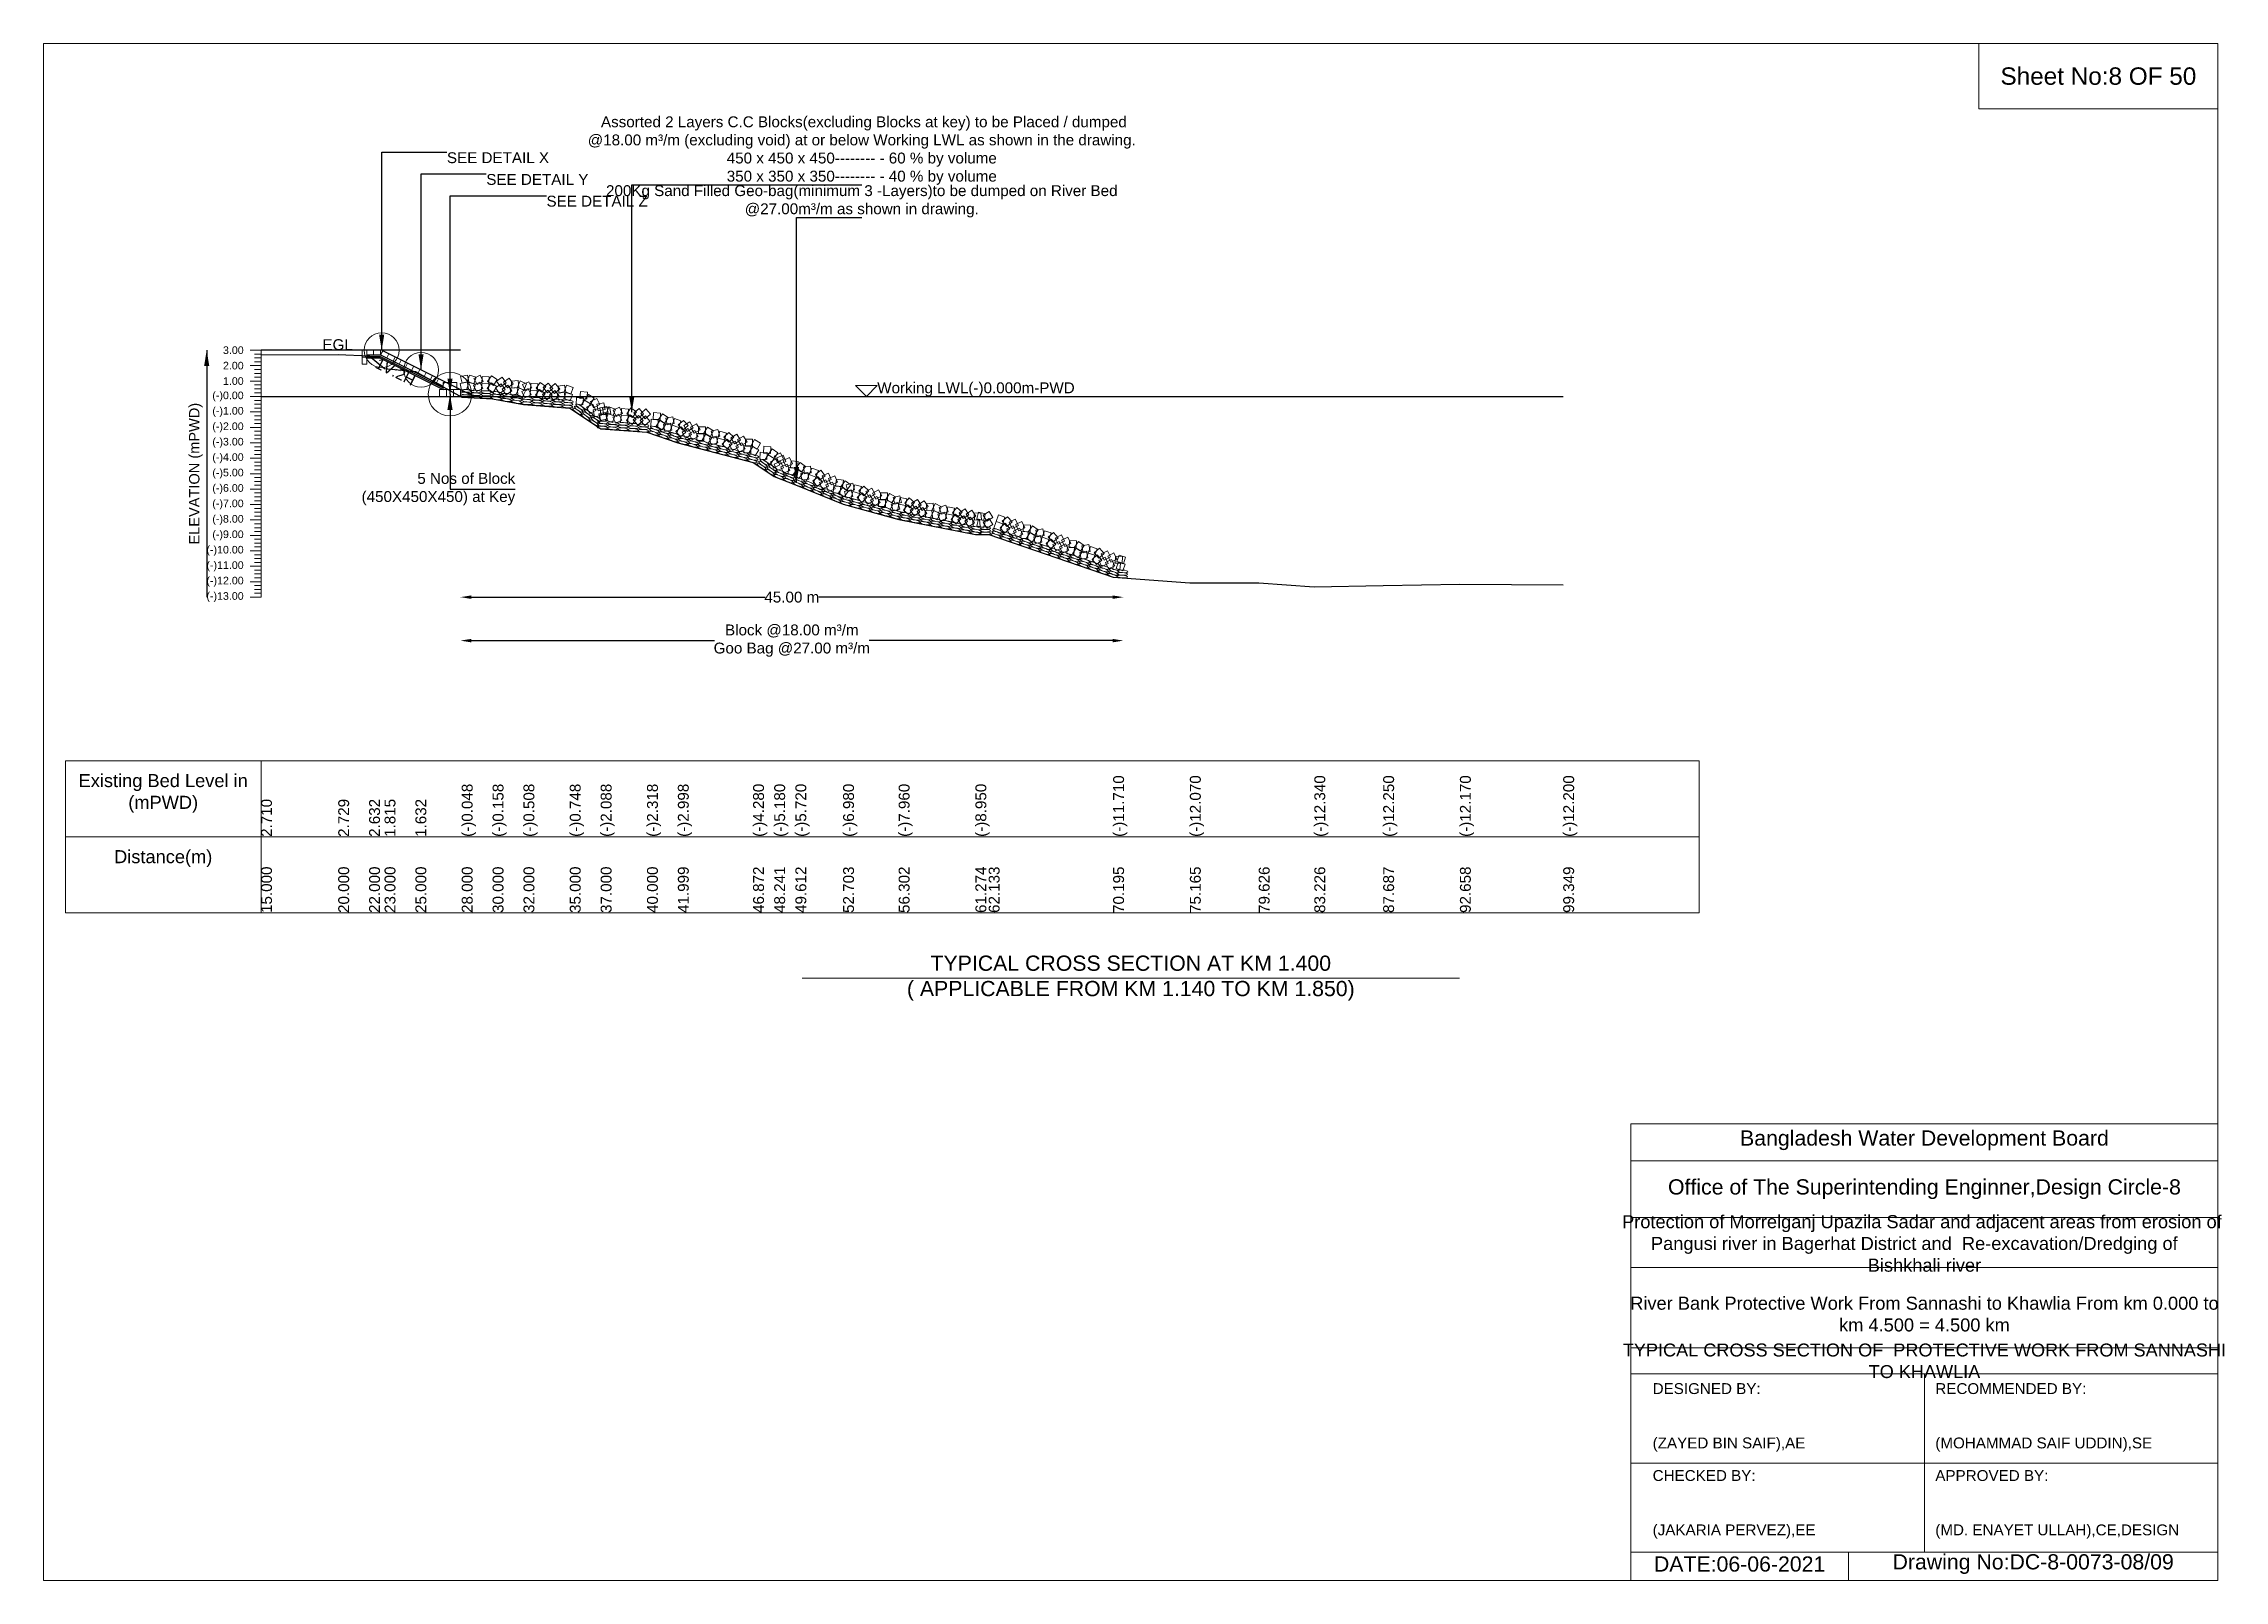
# Model space of a CAD drawing. Header units: inches. Extents: x 89000 to 845029, y -7071 to 0.
# Drawn here: x 205000 to 215029, y -7071 to 0 of the extents above; entities that cross this region are included whole.
import ezdxf

# ---------------------------------------------------------------- set-up
doc = ezdxf.new("R2010")
doc.units = ezdxf.units.IN
doc.header["$LTSCALE"] = 7
doc.header["$MEASUREMENT"] = 0
doc.header["$PDMODE"] = 3
for name, color, linetype, lineweight in [('Cross section Data Border', 7, 'Continuous', 9), ('Cross Section Labels', 7, 'Continuous', 9), ('Existing_Bed_Level for Xsection', 7, 'Continuous', 25), ('Long Section Labels', 7, 'Continuous', 9)]:
    doc.layers.add(name, color=color, linetype=linetype, lineweight=lineweight)
doc.styles.get("Standard").update_dxf_attribs({"font": 'arial.ttf'})
doc.dimstyles.new('Appron Lebeling Style', dxfattribs={"dimtxt": 50, "dimasz": 50, "dimexe": 0.18, "dimexo": 0.0625, "dimgap": 0.09, "dimtad": 0, "dimtih": 1, "dimtoh": 1, "dimdec": 4, "dimzin": 0, "dimdsep": 46, "dimtxsty": 'Standard', "dimcen": 0.09, "dimse1": 1, "dimse2": 1, "dimadec": 0, "dimazin": 0, "dimtfac": 1, "dimtdec": 4, "dimtofl": 0, "dimtmove": 0, "dimatfit": 3, "dimfxl": 1, "dimtolj": 1, "dimtzin": 0, "dimarcsym": 0})
doc.dimstyles.get("Standard").update_dxf_attribs({"dimtxt": 0.18, "dimasz": 0.18, "dimexe": 0.18, "dimexo": 0.0625, "dimgap": 0.09, "dimtad": 0, "dimtih": 1, "dimtoh": 1, "dimdec": 4, "dimzin": 0, "dimdsep": 46, "dimtxsty": 'Standard', "dimcen": 0.09, "dimadec": 0, "dimazin": 0, "dimtfac": 1, "dimtdec": 4, "dimtofl": 0, "dimtmove": 0, "dimatfit": 3, "dimfxl": 1, "dimtolj": 1, "dimtzin": 0, "dimarcsym": 0})

msp = doc.modelspace()

# ---------------------------------------------------------------- texts
at = {"layer": 'Cross section Data Border', "char_height": 60, "width": 800, "attachment_point": 5}
for s, insert in [('Existing Bed Level in (mPWD)', (205550, -3450)), ('Distance(m)', (205550, -3750))]:
    msp.add_mtext(s, dxfattribs=dict(at, insert=insert))
at = {"layer": 'Cross Section Labels'}
for s, insert, char_height, attachment_point in [('Sheet No:8 OF 50', (214450, -150), 80, 5), (' Assorted 2 Layers C.C Blocks(excluding Blocks at key) to be Placed / dumped^J@18.00 m³/m (excluding void) at or below Working LWL as shown in the drawing.^J450 x 450 x 450-------- - 60 % by volume^J350 x 350 x 350-------- - 40 % by volume', (208762.77625, -650), 50, 8), ('SEE DETAIL X', (206854.81229, -500), 50, 1), ('SEE DETAIL Y', (207035.86229, -600), 50, 1), ('SEE DETAIL Z', (207312.76229, -700), 50, 1), ('200Kg Sand Filled Geo-bag(minimum 3 -Layers)to be dumped on River Bed^J@27.00m³/m as shown in drawing.', (208762.77625, -800), 50, 8), ('EGL', (206421.98404, -1410.86), 50, 9), ('Working LWL(-)0.000m-PWD', (208833.91229, -1623.86), 50, 7), ('5 Nos of Block ^J(450X450X450) at Key', (207168.98729, -2049.86), 50, 6), ('TYPICAL CROSS SECTION AT KM 1.400^J( APPLICABLE FROM KM 1.140 TO KM 1.850)', (210000, -4300), 70, 5), ('Bangladesh Water Development Board', (213650, -5046), 70, 5), ('Office of The Superintending Enginner,Design Circle-8', (213650, -5271), 70, 5)]:
    msp.add_mtext(s, dxfattribs=dict(at, insert=insert, char_height=char_height, attachment_point=attachment_point))
at = {"layer": 'Cross Section Labels', "insert": (206629.46121, -1487.87467), "char_height": 50, "attachment_point": 2, "rotation": 333.434948823}
msp.add_mtext('1V:2H', dxfattribs=at)
at = {"layer": 'Cross Section Labels'}
for s, insert, char_height, width, attachment_point in [('Protection of Morrelganj Upazila Sadar and adjacent areas from erosion of  Pangusi river in Bagerhat District and  Re-excavation/Dredging of     Bishkhali river', (213650, -5521), 60, 2800, 5), ('River Bank Protective Work From Sannashi to Khawlia From km 0.000 to km 4.500 = 4.500 km', (213650, -5846), 60, 2700, 5), ('TYPICAL CROSS SECTION OF  PROTECTIVE WORK FROM SANNASHI TO KHAWLIA', (213650, -6061), 59.5765532, 2800, 5), ('DESIGNED BY:^J^J^J(ZAYED BIN SAIF),AE', (212400, -6321), 50, 1400, 4), ('RECOMMENDED BY:^J^J^J(MOHAMMAD SAIF UDDIN),SE', (213700, -6321), 50, 1400, 4), ('CHECKED BY:^J^J^J(JAKARIA PERVEZ),EE', (212400, -6721), 50, 1400, 4), ('APPROVED BY:^J^J^J(MD. ENAYET ULLAH),CE,DESIGN', (213700, -6721), 50, 1400, 4), ('DATE:06-06-2021', (212800, -6996), 70, 1400, 5), ('Drawing No:DC-8-0073-08/09', (214150, -6996), 70, 2200, 5)]:
    msp.add_mtext(s, dxfattribs=dict(at, insert=insert, char_height=char_height, width=width, attachment_point=attachment_point))
at = {"layer": 'Long Section Labels', "char_height": 35, "attachment_point": 6}
for s, insert in [('3.00', (205920, -1410.86)), ('2.00', (205920, -1481.86)), ('(-)0.00', (205920, -1623.86)), ('1.00', (205920, -1552.86)), ('(-)1.00', (205920, -1694.86)), ('(-)2.00', (205920, -1765.86)), ('(-)3.00', (205920, -1836.86)), ('(-)4.00', (205920, -1907.86)), ('(-)5.00', (205920, -1978.86)), ('(-)6.00', (205920, -2049.86)), ('(-)7.00', (205920, -2120.86)), ('(-)8.00', (205920, -2191.86)), ('(-)9.00', (205920, -2262.86)), ('(-)10.00', (205920, -2333.86)), ('(-)11.00', (205920, -2404.86)), ('(-)12.00', (205920, -2475.86)), ('(-)13.00', (205920, -2546.86))]:
    msp.add_mtext(s, dxfattribs=dict(at, insert=insert))
at = {"layer": 'Long Section Labels', "rotation": 90}
for s, insert, char_height, attachment_point in [('ELEVATION (mPWD)', (205700, -1978.86), 48, 5), ('(-)0.048', (206922.99815, -3650), 50, 1), ('(-)0.158', (207064.98952, -3650), 50, 1), ('(-)0.508', (207206.98089, -3650), 50, 1), ('(-)0.748', (207419.98603, -3650), 50, 1), ('(-)2.088', (207561.97739, -3650), 50, 1), ('(-)2.318', (207774.98253, -3650), 50, 1), ('(-)2.998', (207916.9739, -3650), 50, 1), ('(-)4.280', (208262.94532, -3650), 50, 1), ('(-)5.180', (208360.11608, -3650), 50, 1), ('(-)5.720', (208457.46849, -3650), 50, 1), ('(-)6.980', (208676.90956, -3650), 50, 1), ('(-)7.960', (208932.47892, -3650), 50, 1), ('(-)8.950', (209285.46324, -3650), 50, 1), ('(-)8.950', (209285.46324, -3650), 50, 1), ('(-)11.710', (209918.83551, -3650), 50, 1), ('(-)12.070', (210271.75623, -3650), 50, 1), ('(-)12.070', (210271.75623, -3650), 50, 1), ('(-)12.340', (210844.07596, -3650), 50, 1), ('(-)12.250', (211160.78812, -3650), 50, 1), ('(-)12.170', (211513.74778, -3650), 50, 1), ('(-)12.200', (211988.76437, -3650), 50, 1), ('2.710', (206000, -3650), 50, 1), ('2.729', (206354.99651, -3650), 50, 1), ('2.632', (206496.98787, -3650), 50, 1), ('1.815', (206568.00165, -3650), 50, 1), ('1.632', (206709.99301, -3650), 50, 1), ('15.000', (206000, -4000), 50, 1), ('20.000', (206354.99651, -4000), 50, 1), ('22.000', (206496.98787, -4000), 50, 1), ('23.000', (206568.00165, -4000), 50, 1), ('25.000', (206709.99301, -4000), 50, 1), ('28.000', (206922.99815, -4000), 50, 1), ('30.000', (207064.98952, -4000), 50, 1), ('32.000', (207206.98089, -4000), 50, 1), ('35.000', (207419.98603, -4000), 50, 1), ('37.000', (207561.97739, -4000), 50, 1), ('40.000', (207774.98253, -4000), 50, 1), ('41.999', (207916.9739, -4000), 50, 1), ('46.872', (208262.94532, -4000), 50, 1), ('48.241', (208360.11608, -4000), 50, 1), ('49.612', (208457.46849, -4000), 50, 1), ('52.703', (208676.90956, -4000), 50, 1), ('56.302', (208932.47892, -4000), 50, 1), ('61.274', (209285.46324, -4000), 50, 1), ('62.133', (209346.46402, -4000), 50, 1), ('70.195', (209918.83551, -4000), 50, 1), ('75.165', (210271.75623, -4000), 50, 1), ('79.626', (210588.43029, -4000), 50, 1), ('83.226', (210844.07596, -4000), 50, 1), ('87.687', (211160.78812, -4000), 50, 1), ('92.658', (211513.74778, -4000), 50, 1), ('99.349', (211988.76437, -4000), 50, 1)]:
    msp.add_mtext(s, dxfattribs=dict(at, insert=insert, char_height=char_height, attachment_point=attachment_point))

# ---------------------------------------------------------------- blocks, each defined once
blk = doc.blocks.new('*D53')
at = {"layer": 'Cross Section Labels', "color": 0, "lineweight": -2, "transparency": 16777216}
for p, q in [((206967, -2547), (208318, -2547)), ((209916, -2547), (208565, -2547))]:
    blk.add_line(p, q, dxfattribs=at)
at = {"layer": 'Cross Section Labels', "color": 0, "transparency": 16777216}
for points in [[(206967, -2539), (206967, -2555), (206917, -2547)], [(209916, -2539), (209916, -2555), (209966, -2547)]]:
    blk.add_solid(points, dxfattribs=at)
at = {"layer": 'Defpoints', "color": 0, "transparency": 16777216}
for p in [(206917, -1624), (209966, -2459), (209966, -2547)]:
    blk.add_point(p, dxfattribs=at)
at = {"layer": 'Cross Section Labels', "color": 0, "transparency": 16777216, "insert": (208441, -2547), "char_height": 50, "attachment_point": 5}
blk.add_mtext('\\A1;45.00 m', dxfattribs=at)
blk = doc.blocks.new('*D54')
at = {"layer": 'Cross Section Labels', "color": 0, "lineweight": -2, "transparency": 16777216}
for p, q in [((206967, -2747), (208086, -2747)), ((209916, -2747), (208797, -2747))]:
    blk.add_line(p, q, dxfattribs=at)
at = {"layer": 'Cross Section Labels', "color": 0, "transparency": 16777216}
for points in [[(206967, -2739), (206967, -2755), (206917, -2747)], [(209916, -2739), (209916, -2755), (209966, -2747)]]:
    blk.add_solid(points, dxfattribs=at)
at = {"layer": 'Defpoints', "color": 0, "transparency": 16777216}
for p in [(206917, -1624), (209966, -2459), (209966, -2747)]:
    blk.add_point(p, dxfattribs=at)
at = {"layer": 'Cross Section Labels', "color": 0, "transparency": 16777216, "insert": (208441, -2747), "char_height": 50, "attachment_point": 5}
blk.add_mtext('\\A1;Block @18.00 m³/m ^JGoo Bag @27.00 m³/m ', dxfattribs=at)

# ---------------------------------------------------------------- dimensions: what is measured, and where the dimension line sits
at = {"layer": 'Cross Section Labels'}
for base, text, picture, middle in [((209965.74916, -2546.86), '45.00 m', '*D53', (208441.33073, -2546.86)), ((209965.74916, -2746.86), 'Block @18.00 m³/m ^JGoo Bag @27.00 m³/m ', '*D54', (208441.33073, -2746.86))]:
    dim = msp.add_linear_dim(base=base, p1=(206916.91229, -1623.86), p2=(209965.74916, -2458.66768), text=text, dimstyle='Appron Lebeling Style', dxfattribs=at)
    dim.commit()
    dim.dimension.update_dxf_attribs({"geometry": picture, "text_midpoint": middle})

# ---------------------------------------------------------------- linework, layer by layer
at = {"layer": 'Cross section Data Border'}
msp.add_lwpolyline([(205100, -3300), (212613.21761, -3300), (212613.21761, -4000), (205100, -4000)], close=True, dxfattribs=at)
for points in [[(206000, -3300), (206000, -4000)], [(205100, -3650), (212613.21761, -3650)]]:
    msp.add_lwpolyline(points, dxfattribs=at)
at = {"layer": 'Cross Section Labels'}
for points in [[(205000, 0), (215000, 0), (215000, -7071), (205000, -7071)], [(213900, 0), (215000, 0), (215000, -300), (213900, -300)], [(208783.91229, -1623.86), (208833.91229, -1573.86), (208733.91229, -1573.86)]]:
    msp.add_lwpolyline(points, close=True, dxfattribs=at)
for points in [[(208488, -4300), (210000, -4300), (211512, -4300)], [(212300, -7071), (212300, -4971), (215000, -4971)], [(212300, -5141), (215000, -5141)], [(212300, -5401), (215000, -5401)], [(212300, -5631), (215000, -5631)], [(212300, -6001), (215000, -6001)], [(212300, -6121), (215000, -6121)], [(213650, -6121), (213650, -6941)], [(212300, -6531), (215000, -6531)], [(212300, -6941), (215000, -6941)], [(213300, -6941), (213300, -7071)]]:
    msp.add_lwpolyline(points, dxfattribs=at)
for centre, radius in [((206554.81229, -1410.86), 80), ((206735.86229, -1501.385), 80), ((206868.98729, -1613.21), 100)]:
    msp.add_circle(centre, radius, dxfattribs=at)
at = {"layer": 'Existing_Bed_Level for Xsection'}
for points in [[(206916.91229, -1410.86), (206000, -1410.86)], [(206000, -1431.45), (206354.99651, -1430.101), (206496.98787, -1436.988), (206568.00165, -1494.995), (206709.99301, -1507.988), (206922.99815, -1627.268), (207064.98952, -1635.078), (207206.98089, -1659.928), (207419.98603, -1676.968), (207561.97739, -1772.108), (207774.98253, -1788.438), (207916.9739, -1836.718), (208262.94532, -1927.74), (208360.11608, -1991.64), (208457.46849, -2029.98), (208676.90956, -2119.44), (208932.47892, -2189.02), (209285.46324, -2259.31), (209346.46402, -2259.31), (209918.83551, -2455.27), (210271.75623, -2480.83), (210588.43029, -2480.83), (210844.07596, -2500), (211160.78812, -2493.61), (211513.74778, -2487.93), (211988.76437, -2490.06)], [(206980.81229, -1623.86), (206559.30969, -1413.1087), (206554.81229, -1410.86), (206549.78404, -1410.86), (206485.88404, -1410.86)], [(206485.88404, -1432.16), (206549.78404, -1432.16), (206837.03729, -1575.78662)], [(206485.88404, -1439.26), (206548.10796, -1439.26), (206837.03729, -1583.72467)], [(206485.88404, -1446.36), (206546.43188, -1446.36), (206837.03729, -1591.66271)], [(206000, -1623.86), (211988.76437, -1623.86)]]:
    msp.add_lwpolyline(points, dxfattribs=at)
at = {"layer": 'Long Section Labels'}
for points in [[(206000, -1410.86), (205950, -1410.86)], [(206000, -1481.86), (205950, -1481.86)], [(206000, -1428.61), (205970, -1428.61)], [(206000, -1446.36), (205970, -1446.36)], [(206000, -1464.11), (205970, -1464.11)], [(206000, -1499.61), (205970, -1499.61)], [(206000, -2546.86), (206000, -2475.86), (206000, -2404.86), (206000, -2333.86), (206000, -2262.86), (206000, -2191.86), (206000, -2120.86), (206000, -2049.86), (206000, -1978.86), (206000, -1907.86), (206000, -1836.86), (206000, -1765.86), (206000, -1694.86), (206000, -1623.86), (206000, -1552.86), (206000, -1481.86), (206000, -1410.86)], [(206000, -1552.86), (205950, -1552.86)], [(206000, -1517.36), (205970, -1517.36)], [(206000, -1535.11), (205970, -1535.11)], [(206000, -1570.61), (205970, -1570.61)], [(206000, -1588.36), (205970, -1588.36)], [(206000, -1623.86), (205950, -1623.86)], [(206000, -1694.86), (205950, -1694.86)], [(206000, -1606.11), (205970, -1606.11)], [(206000, -1641.61), (205970, -1641.61)], [(206000, -1659.36), (205970, -1659.36)], [(206000, -1677.11), (205970, -1677.11)], [(206000, -1765.86), (205950, -1765.86)], [(206000, -1712.61), (205970, -1712.61)], [(206000, -1730.36), (205970, -1730.36)], [(206000, -1748.11), (205970, -1748.11)], [(206000, -1783.61), (205970, -1783.61)], [(206000, -1801.36), (205970, -1801.36)], [(206000, -1836.86), (205950, -1836.86)], [(206000, -1819.11), (205970, -1819.11)], [(206000, -1854.61), (205970, -1854.61)], [(206000, -1872.36), (205970, -1872.36)], [(206000, -1890.11), (205970, -1890.11)], [(206000, -1907.86), (205950, -1907.86)], [(206000, -1978.86), (205950, -1978.86)], [(206000, -1925.61), (205970, -1925.61)], [(206000, -1943.36), (205970, -1943.36)], [(206000, -1961.11), (205970, -1961.11)], [(206000, -1996.61), (205970, -1996.61)], [(206000, -2049.86), (205950, -2049.86)], [(206000, -2014.36), (205970, -2014.36)], [(206000, -2032.11), (205970, -2032.11)], [(206000, -2067.61), (205970, -2067.61)], [(206000, -2085.36), (205970, -2085.36)], [(206000, -2103.11), (205970, -2103.11)], [(206000, -2120.86), (205950, -2120.86)], [(206000, -2191.86), (205950, -2191.86)], [(206000, -2138.61), (205970, -2138.61)], [(206000, -2156.36), (205970, -2156.36)], [(206000, -2174.11), (205970, -2174.11)], [(206000, -2262.86), (205950, -2262.86)], [(206000, -2209.61), (205970, -2209.61)], [(206000, -2227.36), (205970, -2227.36)], [(206000, -2245.11), (205970, -2245.11)], [(206000, -2280.61), (205970, -2280.61)], [(206000, -2298.36), (205970, -2298.36)], [(206000, -2333.86), (205950, -2333.86)], [(206000, -2404.86), (205950, -2404.86)], [(206000, -2316.11), (205970, -2316.11)], [(206000, -2351.61), (205970, -2351.61)], [(206000, -2369.36), (205970, -2369.36)], [(206000, -2387.11), (205970, -2387.11)], [(206000, -2475.86), (205950, -2475.86)], [(206000, -2422.61), (205970, -2422.61)], [(206000, -2440.36), (205970, -2440.36)], [(206000, -2458.11), (205970, -2458.11)], [(206000, -2493.61), (205970, -2493.61)], [(206000, -2546.86), (205950, -2546.86)], [(206000, -2511.36), (205970, -2511.36)], [(206000, -2529.11), (205970, -2529.11)]]:
    msp.add_lwpolyline(points, dxfattribs=at)
for points in [[(206485.88404, -1410.86), (206464.58404, -1410.86), (206464.58404, -1442.81), (206485.88404, -1442.81)], [(206485.88404, -1442.81), (206464.58404, -1442.81), (206464.58404, -1474.76), (206485.88404, -1474.76)], [(206517.83404, -1410.86), (206485.88404, -1410.86), (206485.88404, -1432.16), (206517.83404, -1432.16)], [(206549.78404, -1410.86), (206517.83404, -1410.86), (206517.83404, -1432.16), (206549.78404, -1432.16)], [(206587.88664, -1427.39718), (206559.30969, -1413.1087), (206549.78404, -1432.16), (206578.36099, -1446.44847)], [(206616.46359, -1441.68565), (206587.88664, -1427.39718), (206578.36099, -1446.44847), (206606.93794, -1460.73695)], [(206645.04054, -1455.97412), (206616.46359, -1441.68565), (206606.93794, -1460.73695), (206635.51489, -1475.02542)], [(206673.61749, -1470.2626), (206645.04054, -1455.97412), (206635.51489, -1475.02542), (206664.09184, -1489.3139)], [(206702.19444, -1484.55107), (206673.61749, -1470.2626), (206664.09184, -1489.3139), (206692.66879, -1503.60237)], [(206730.77139, -1498.83955), (206702.19444, -1484.55107), (206692.66879, -1503.60237), (206721.24574, -1517.89085)], [(206759.34834, -1513.12802), (206730.77139, -1498.83955), (206721.24574, -1517.89085), (206749.82269, -1532.17932)], [(206787.92528, -1527.4165), (206759.34834, -1513.12802), (206749.82269, -1532.17932), (206778.39963, -1546.4678)], [(206816.50223, -1541.70497), (206787.92528, -1527.4165), (206778.39963, -1546.4678), (206806.97658, -1560.75627)], [(206845.07918, -1555.99344), (206816.50223, -1541.70497), (206806.97658, -1560.75627), (206835.55353, -1575.04474)], [(206853.01229, -1591.91), (206821.06229, -1591.91), (206821.06229, -1623.86), (206853.01229, -1623.86)], [(206868.98729, -1559.96), (206837.03729, -1559.96), (206837.03729, -1591.91), (206868.98729, -1591.91)], [(206884.96229, -1591.91), (206853.01229, -1591.91), (206853.01229, -1623.86), (206884.96229, -1623.86)], [(206900.93729, -1559.96), (206868.98729, -1559.96), (206868.98729, -1591.91), (206900.93729, -1591.91)], [(206916.91229, -1591.91), (206884.96229, -1591.91), (206884.96229, -1623.86), (206916.91229, -1623.86)], [(206947.2002, -1556.73817), (206915.93261, -1563.30632), (206922.50076, -1594.5739), (206953.76834, -1588.00576)], [(206948.9549, -1524.83639), (206917.68732, -1531.40454), (206924.25546, -1562.67212), (206955.52305, -1556.10398)], [(206986.91046, -1567.21034), (206956.55185, -1557.25254), (206946.59406, -1587.61115), (206976.95266, -1597.56894)], [(206988.66516, -1535.30856), (206958.30656, -1525.35076), (206948.34876, -1555.70937), (206978.70737, -1565.66716)], [(207005.70381, -1557.70148), (206977.19007, -1572.11568), (206991.60427, -1600.62942), (207020.11801, -1586.21522)], [(207007.45851, -1525.7997), (206978.94477, -1540.2139), (206993.35897, -1568.72764), (207021.87271, -1554.31344)], [(207047.38406, -1565.84661), (207015.48228, -1564.09191), (207013.72757, -1595.99369), (207045.62935, -1597.74839)], [(207049.13876, -1533.94483), (207017.23698, -1532.19013), (207015.48228, -1564.09191), (207047.38406, -1565.84661)], [(207084.56527, -1578.02167), (207057.80441, -1560.56718), (207040.34992, -1587.32804), (207067.11078, -1604.78253)], [(207086.31997, -1546.11989), (207059.55911, -1528.66541), (207042.10463, -1555.42626), (207068.86548, -1572.88075)], [(207104.03574, -1565.99792), (207077.87994, -1584.34668), (207096.2287, -1610.50247), (207122.3845, -1592.15371)], [(207109.54361, -1534.52625), (207083.38782, -1552.87501), (207101.73658, -1579.0308), (207127.89237, -1560.68204)], [(207153.85926, -1597.64387), (207135.48968, -1571.50269), (207109.34851, -1589.87227), (207127.71809, -1616.01345)], [(207159.36714, -1566.1722), (207140.99756, -1540.03103), (207114.85638, -1558.40061), (207133.22597, -1584.54178)], [(207177.57186, -1581.93799), (207145.74759, -1584.76964), (207148.57924, -1616.59391), (207180.40351, -1613.76226)], [(207183.07974, -1550.46632), (207151.25547, -1553.29797), (207154.08712, -1585.12224), (207185.91139, -1582.29059)], [(207215.76848, -1597.02404), (207186.79743, -1583.55256), (207173.32595, -1612.52361), (207202.297, -1625.99509)], [(207221.27636, -1565.55237), (207192.30531, -1552.08089), (207178.83383, -1581.05194), (207207.80488, -1594.52342)], [(207228.88581, -1587.44018), (207200.0223, -1601.14057), (207213.72269, -1630.00407), (207242.5862, -1616.30368)], [(207231.43361, -1555.59192), (207202.5701, -1569.29231), (207216.27049, -1598.15582), (207245.134, -1584.45543)], [(207270.35053, -1596.6197), (207238.50228, -1594.0719), (207235.95448, -1625.92015), (207267.80273, -1628.46795)], [(207272.89833, -1564.77144), (207241.05008, -1562.22364), (207238.50228, -1594.0719), (207270.35053, -1596.6197)], [(207307.21735, -1609.71596), (207280.899, -1591.60113), (207262.78417, -1617.91948), (207289.10252, -1636.03431)], [(207309.76514, -1577.86771), (207283.4468, -1559.75288), (207265.33197, -1586.07123), (207291.65031, -1604.18606)], [(207318.65954, -1593.84612), (207294.32961, -1614.55499), (207315.03848, -1638.88492), (207339.36841, -1618.17605)], [(207321.20734, -1561.99787), (207296.87741, -1582.70673), (207317.58628, -1607.03666), (207341.9162, -1586.3278)], [(207371.21809, -1620.70592), (207350.48986, -1596.39249), (207326.17643, -1617.12072), (207346.90466, -1641.43415)], [(207373.76589, -1588.85766), (207353.03766, -1564.54423), (207328.72423, -1585.27247), (207349.45246, -1609.5859)], [(207393.36204, -1602.85634), (207361.94073, -1608.64459), (207367.72899, -1640.0659), (207399.1503, -1634.27765)], [(207395.90984, -1571.00808), (207364.48853, -1576.79634), (207370.27679, -1608.21765), (207401.6981, -1602.42939)], [(207432.79949, -1614.31315), (207402.69801, -1603.6032), (207391.98805, -1633.70468), (207422.08953, -1644.41464)], [(207435.34729, -1582.4649), (207405.2458, -1571.75494), (207394.53585, -1601.85643), (207424.63733, -1612.56638)], [(207500.57953, -1603.42972), (207468.70193, -1601.28), (207466.55221, -1633.15759), (207498.42981, -1635.30732)], [(207482.79491, -1629.97232), (207450.91731, -1627.8226), (207448.76759, -1659.70019), (207480.64518, -1661.84992)], [(207514.48746, -1658.24189), (207487.94486, -1640.45727), (207470.16023, -1666.99987), (207496.70283, -1684.78449)], [(207532.27208, -1631.69929), (207505.72948, -1613.91467), (207487.94486, -1640.45727), (207514.48746, -1658.24189)], [(207540.25455, -1687.68219), (207526.14313, -1659.0174), (207497.47834, -1673.12882), (207511.58976, -1701.79361)], [(207558.03918, -1661.13959), (207543.92776, -1632.4748), (207515.26296, -1646.58622), (207529.37439, -1675.25101)], [(207557.99215, -1679.42668), (207526.6456, -1685.60703), (207532.82595, -1716.95357), (207564.17249, -1710.77323)], [(207575.77677, -1652.88408), (207544.43023, -1659.06443), (207550.61057, -1690.41097), (207581.95712, -1684.23063)], [(207590.72511, -1728.54291), (207584.5198, -1697.20129), (207553.17819, -1703.4066), (207559.38349, -1734.74821)], [(207587.68515, -1702.11576), (207556.28319, -1708.00808), (207562.1755, -1739.41004), (207593.57746, -1733.51772)], [(207590.12742, -1670.25924), (207558.72546, -1676.15156), (207564.61778, -1707.55352), (207596.01974, -1701.6612)], [(207608.50973, -1702.00031), (207602.30443, -1670.65869), (207570.96281, -1676.864), (207577.16812, -1708.20561)], [(207627.16033, -1713.44186), (207597.02353, -1702.83169), (207586.41336, -1732.96849), (207616.55016, -1743.57866)], [(207629.60261, -1681.58534), (207599.46581, -1670.97517), (207588.85563, -1701.11197), (207618.99243, -1711.72214)], [(207646.15437, -1704.3405), (207617.33642, -1718.13644), (207631.13235, -1746.95439), (207659.95031, -1733.15846)], [(207648.59665, -1672.48398), (207619.77869, -1686.27992), (207633.57463, -1715.09788), (207662.39258, -1701.30194)], [(207690.09155, -1681.52608), (207658.23503, -1679.08381), (207655.79276, -1710.94033), (207687.64928, -1713.3826)], [(207727.00155, -1694.50014), (207700.62334, -1676.4726), (207682.5958, -1702.85082), (207708.97401, -1720.87836)], [(207738.39111, -1678.59248), (207714.12992, -1699.38183), (207734.91928, -1723.64302), (207759.18046, -1702.85367)], [(207791.03836, -1705.27801), (207770.22969, -1681.03338), (207745.98507, -1701.84205), (207766.79373, -1726.08667)], [(207837.05552, -1700.01072), (207805.17457, -1697.91129), (207803.07514, -1729.79224), (207834.95609, -1731.89167)], [(207872.47561, -1720.79504), (207845.92273, -1703.02575), (207828.15345, -1729.57863), (207854.70632, -1747.34791)], [(207687.64928, -1713.3826), (207655.79276, -1710.94033), (207653.35048, -1742.79685), (207685.207, -1745.23912)], [(207724.55928, -1726.35666), (207698.18106, -1708.32912), (207680.15352, -1734.70734), (207706.53174, -1752.73488)], [(207735.94884, -1710.449), (207711.68765, -1731.23835), (207732.477, -1755.49954), (207756.73819, -1734.71019)], [(207788.59608, -1737.13452), (207767.78742, -1712.8899), (207743.54279, -1733.69857), (207764.35146, -1757.94319)], [(207826.77016, -1730.25992), (207794.88921, -1728.16049), (207792.78979, -1760.04144), (207824.67074, -1762.14087)], [(207862.19025, -1751.04424), (207835.63738, -1733.27495), (207817.8681, -1759.82783), (207844.42097, -1777.59711)], [(207882.85063, -1746.95067), (207851.50766, -1753.14913), (207857.70612, -1784.4921), (207889.04909, -1778.29364)], [(207893.13598, -1716.70147), (207861.79301, -1722.89993), (207867.99147, -1754.2429), (207899.33444, -1748.04444)], [(207920.79485, -1766.02481), (207890.54565, -1755.73946), (207880.2603, -1785.98866), (207910.50949, -1796.27401)], [(207931.0802, -1735.77562), (207900.831, -1725.49026), (207890.54565, -1755.73946), (207920.79485, -1766.02481)], [(207953.3206, -1787.76763), (207932.25231, -1763.74827), (207908.23295, -1784.81655), (207929.30123, -1808.83591)], [(207963.60595, -1757.51843), (207942.53766, -1733.49907), (207918.5183, -1754.56735), (207939.58658, -1778.58672)], [(207963.84602, -1771.72795), (207936.24288, -1787.81737), (207952.33229, -1815.42051), (207979.93543, -1799.33109)], [(207971.97515, -1740.82941), (207944.37201, -1756.91883), (207960.46142, -1784.52197), (207988.06456, -1768.43255)], [(208010.83855, -1807.44282), (207994.72716, -1779.85251), (207967.13684, -1795.9639), (207983.24823, -1823.55421)], [(208018.96768, -1776.54428), (208002.85629, -1748.95397), (207975.26597, -1765.06536), (207991.37736, -1792.65568)], [(208035.78535, -1793.78197), (208003.83571, -1793.93337), (208003.98711, -1825.88301), (208035.93676, -1825.73161)], [(208043.91448, -1762.88343), (208011.96484, -1763.03483), (208012.11625, -1794.98447), (208044.06589, -1794.83307)], [(208072.58146, -1812.01977), (208044.84292, -1796.16493), (208028.98809, -1823.90348), (208056.72663, -1839.75831)], [(208080.71059, -1781.12123), (208052.97205, -1765.26639), (208037.11722, -1793.00494), (208064.85576, -1808.85977)], [(208101.03131, -1775.58257), (208070.2028, -1783.97334), (208078.59357, -1814.80186), (208109.42209, -1806.41108)], [(208140.22482, -1791.93664), (208109.32628, -1783.80751), (208101.19715, -1814.70605), (208132.09569, -1822.83518)], [(208174.20129, -1811.33442), (208151.49347, -1788.85871), (208129.01776, -1811.56653), (208151.72558, -1834.04224)], [(208188.26492, -1797.73333), (208160.66179, -1813.82274), (208176.7512, -1841.42588), (208204.35434, -1825.33647)], [(208092.90218, -1806.48111), (208062.07367, -1814.87188), (208070.46444, -1845.7004), (208101.29296, -1837.30962)], [(208132.09569, -1822.83518), (208101.19715, -1814.70605), (208093.06802, -1845.60459), (208123.96656, -1853.73372)], [(208166.07216, -1842.23296), (208143.36434, -1819.75725), (208120.88863, -1842.46507), (208143.59644, -1864.94078)], [(208180.13579, -1828.63187), (208152.53265, -1844.72128), (208168.62207, -1872.32442), (208196.22521, -1856.23501)], [(208227.12832, -1864.34674), (208211.01693, -1836.75642), (208183.42662, -1852.86781), (208199.53801, -1880.45813)], [(208235.25745, -1833.4482), (208219.14606, -1805.85788), (208191.55575, -1821.96927), (208207.66714, -1849.55959)], [(208252.07513, -1850.68588), (208220.12549, -1850.83729), (208220.27689, -1882.78693), (208252.22653, -1882.63552)], [(208260.20426, -1819.78734), (208228.25462, -1819.93875), (208228.40602, -1851.88839), (208260.35566, -1851.73699)], [(208288.87124, -1868.92368), (208261.13269, -1853.06885), (208245.27786, -1880.80739), (208273.0164, -1896.66222)], [(208297.00037, -1838.02514), (208269.26182, -1822.17031), (208253.40699, -1849.90885), (208281.14553, -1865.76368)], [(208327.29428, -1881.48499), (208295.39932, -1879.6105), (208293.52483, -1911.50547), (208325.41979, -1913.37995)], [(208344.84913, -1854.78986), (208312.95417, -1852.91538), (208311.07968, -1884.81034), (208342.97465, -1886.68483)], [(208359.22967, -1909.47995), (208332.53454, -1891.92509), (208314.97969, -1918.62022), (208341.67481, -1936.17507)], [(208376.78452, -1882.78482), (208350.0894, -1865.22997), (208332.53454, -1891.92509), (208359.22967, -1909.47995)], [(208402.80478, -1912.00161), (208388.44645, -1883.45969), (208359.90454, -1897.81801), (208374.26286, -1926.35993)], [(208401.13258, -1893.08789), (208371.82836, -1905.81838), (208384.55884, -1935.1226), (208413.86306, -1922.39211)], [(208443.59734, -1934.08294), (208430.84353, -1904.78887), (208401.54945, -1917.54268), (208414.30327, -1946.83675)], [(208385.24992, -1938.69673), (208370.8916, -1910.15481), (208342.34968, -1924.51314), (208356.708, -1953.05505)], [(208389.42501, -1922.81558), (208360.12079, -1935.54607), (208372.85128, -1964.85029), (208402.1555, -1952.1198)], [(208431.88978, -1963.81063), (208419.13596, -1934.51655), (208389.84189, -1947.27037), (208402.59571, -1976.56444)], [(208458.27041, -1953.17935), (208426.52481, -1949.57117), (208422.91663, -1981.31678), (208454.66224, -1984.92495)], [(208469.97798, -1923.45166), (208438.23237, -1919.84348), (208434.62419, -1951.58909), (208466.3698, -1955.19727)], [(208492.66555, -1975.61917), (208466.98476, -1956.61129), (208447.97688, -1982.29208), (208473.65766, -2001.29996)], [(208504.37311, -1945.89148), (208478.69232, -1926.8836), (208459.68444, -1952.56439), (208485.36523, -1971.57227)], [(208514.17831, -1973.18193), (208482.52288, -1977.5105), (208486.85145, -2009.16592), (208518.50687, -2004.83736)], [(208526.23966, -1943.59602), (208494.58423, -1947.92458), (208498.9128, -1979.58001), (208530.56823, -1975.25144)], [(208550.92442, -1994.473), (208521.33851, -1982.41165), (208509.27716, -2011.99756), (208538.86307, -2024.05891)], [(208562.98578, -1964.88708), (208533.39986, -1952.82573), (208521.33851, -1982.41165), (208550.92442, -1994.473)], [(208582.10333, -2018.10667), (208562.49674, -1992.88001), (208537.27008, -2012.48659), (208556.87667, -2037.71325)], [(208594.16468, -1988.52075), (208574.55809, -1963.29409), (208549.33143, -1982.90068), (208568.93802, -2008.12734)], [(208609.87096, -1976.85507), (208580.41697, -1989.23508), (208592.79698, -2018.68907), (208622.25097, -2006.30906)], [(208651.84368, -2018.35375), (208639.44022, -1988.90962), (208609.99609, -2001.31309), (208622.39955, -2030.75721)], [(208678.34926, -2008.03792), (208646.64895, -2004.05131), (208642.66234, -2035.75162), (208674.36265, -2039.73823)], [(208597.80961, -2006.44098), (208568.35562, -2018.82099), (208580.73563, -2048.27498), (208610.18962, -2035.89497)], [(208639.78233, -2047.93967), (208627.37887, -2018.49554), (208597.93474, -2030.899), (208610.3382, -2060.34313)], [(208666.28791, -2037.62384), (208634.5876, -2033.63722), (208630.60099, -2065.33753), (208662.30129, -2069.32414)], [(208700.41291, -2060.47237), (208674.96069, -2041.15949), (208655.64782, -2066.61171), (208681.10003, -2085.92458)], [(208712.47426, -2030.88645), (208687.02204, -2011.57358), (208667.70917, -2037.02579), (208693.16138, -2056.33867)], [(208713.47289, -2052.69714), (208682.57375, -2060.824), (208690.70061, -2091.72313), (208721.59975, -2083.59627)], [(208721.86593, -2021.86924), (208690.9668, -2029.9961), (208699.09365, -2060.89524), (208729.99279, -2052.76838)], [(208752.52512, -2069.38575), (208721.69722, -2060.99271), (208713.30418, -2091.82061), (208744.13207, -2100.21365)], [(208760.91816, -2038.55786), (208730.09027, -2030.16481), (208721.69722, -2060.99271), (208752.52512, -2069.38575)], [(208786.33448, -2089.07336), (208763.81968, -2066.4043), (208741.15062, -2088.91909), (208763.66541, -2111.58815)], [(208794.72752, -2058.24546), (208772.21272, -2035.5764), (208749.54366, -2058.0912), (208772.05846, -2080.76026)], [(208800.5139, -2075.59302), (208772.77419, -2091.44581), (208788.62699, -2119.18552), (208816.36669, -2103.33273)], [(208808.90695, -2044.76512), (208781.16724, -2060.61791), (208797.02003, -2088.35762), (208824.75974, -2072.50483)], [(208847.19932, -2111.70841), (208831.32444, -2083.98134), (208803.59736, -2099.85622), (208819.47224, -2127.58329)], [(208855.59236, -2080.88052), (208839.71749, -2053.15344), (208811.99041, -2069.02832), (208827.86529, -2096.75539)], [(208872.26202, -2098.26138), (208840.31226, -2098.13957), (208840.19045, -2130.08934), (208872.14022, -2130.21114)], [(208880.65507, -2067.43348), (208848.7053, -2067.31168), (208848.5835, -2099.26144), (208880.53327, -2099.38325)], [(208908.90084, -2116.81315), (208881.29888, -2100.72171), (208865.20744, -2128.32366), (208892.80939, -2144.4151)], [(208917.29388, -2085.98525), (208889.69193, -2069.89381), (208873.60048, -2097.49576), (208901.20244, -2113.58721)], [(208937.66122, -2080.62055), (208906.76208, -2088.74741), (208914.88894, -2119.64655), (208945.78808, -2111.51969)], [(208970.26127, -2094.46809), (208938.92649, -2088.22837), (208932.68677, -2119.56315), (208964.02155, -2125.80287)], [(209005.35191, -2111.76898), (208981.32244, -2090.71222), (208960.26568, -2114.74169), (208984.29515, -2135.79845)], [(209018.56454, -2097.33977), (208991.9883, -2115.07408), (209009.72261, -2141.65033), (209036.29886, -2123.91602)], [(209067.63715, -2130.13809), (209049.88168, -2103.57597), (209023.31957, -2121.33144), (209041.07504, -2147.89356)], [(208929.26817, -2111.44845), (208898.36904, -2119.57531), (208906.4959, -2150.47445), (208937.39503, -2142.34759)], [(208964.02155, -2125.80287), (208932.68677, -2119.56315), (208926.44705, -2150.89793), (208957.78183, -2157.13765)], [(208999.1122, -2143.10376), (208975.08273, -2122.047), (208954.02597, -2146.07647), (208978.05544, -2167.13323)], [(209012.32483, -2128.67455), (208985.74859, -2146.40886), (209003.4829, -2172.98511), (209030.05914, -2155.2508)], [(209061.39743, -2161.47287), (209043.64197, -2134.91075), (209017.07985, -2152.66622), (209034.83532, -2179.22834)], [(209085.46956, -2146.32379), (209053.58795, -2148.41312), (209055.67728, -2180.29473), (209087.55889, -2178.2054)], [(209091.70928, -2114.98901), (209059.82767, -2117.07834), (209061.917, -2148.95995), (209093.79861, -2146.87062)], [(209123.30429, -2162.29578), (209094.65501, -2148.15289), (209080.51212, -2176.80217), (209109.1614, -2190.94506)], [(209129.544, -2130.961), (209100.89472, -2116.81811), (209086.75183, -2145.46739), (209115.40111, -2159.61028)], [(209143.25158, -2155.53458), (209112.98887, -2165.78009), (209123.23439, -2196.04281), (209153.4971, -2185.79729)], [(209149.4913, -2124.19979), (209119.22858, -2134.44531), (209129.4741, -2164.70803), (209159.73682, -2154.46251)], [(209183.36501, -2169.48087), (209152.03023, -2163.24116), (209145.79052, -2194.57594), (209177.1253, -2200.81565)], [(209189.60473, -2138.14609), (209158.26995, -2131.90638), (209152.03023, -2163.24116), (209183.36501, -2169.48087)], [(209218.45566, -2186.78177), (209194.42619, -2165.72501), (209173.36943, -2189.75448), (209197.3989, -2210.81124)], [(209224.69537, -2155.44699), (209200.6659, -2134.39023), (209179.60915, -2158.4197), (209203.63862, -2179.47646)], [(209231.66829, -2172.35256), (209205.09205, -2190.08687), (209222.82636, -2216.66311), (209249.4026, -2198.9288)], [(209237.90801, -2141.01778), (209211.33176, -2158.75209), (209229.06607, -2185.32833), (209255.64232, -2167.59402)], [(209280.7409, -2205.15088), (209262.98543, -2178.58876), (209236.42331, -2196.34423), (209254.17878, -2222.90634)], [(209286.98061, -2173.8161), (209269.22514, -2147.25398), (209242.66303, -2165.00945), (209260.4185, -2191.57156)], [(209304.81302, -2190.0018), (209272.93141, -2192.09113), (209275.02074, -2223.97274), (209306.90236, -2221.88341)], [(209311.05274, -2158.66702), (209279.17113, -2160.75635), (209281.26046, -2192.63796), (209313.14207, -2190.54863)], [(209331.13026, -2163.88289), (209300.27059, -2155.60743), (209291.99513, -2186.46711), (209322.8548, -2194.74257)], [(209331.13026, -2195.83289), (209300.27059, -2187.55743), (209291.99513, -2218.41711), (209322.8548, -2226.69257)], [(209349.37301, -2153.35625), (209321.69394, -2169.31468), (209337.65237, -2196.99375), (209365.33144, -2181.03532)], [(209349.37301, -2185.30625), (209321.69394, -2201.26468), (209337.65237, -2228.94375), (209365.33144, -2212.98532)], [(209411.09065, -2209.39191), (209380.86312, -2199.04306), (209370.51427, -2229.2706), (209400.7418, -2239.61945)], [(209421.4395, -2179.16438), (209391.21197, -2168.81553), (209380.86312, -2199.04306), (209411.09065, -2209.39191)], [(209453.91952, -2200.97545), (209432.90172, -2176.9119), (209408.83817, -2197.9297), (209429.85597, -2221.99325)], [(209468.93263, -2188.43025), (209440.2352, -2202.47517), (209454.28013, -2231.1726), (209482.97756, -2217.12768)], [(209513.21092, -2227.45951), (209499.14314, -2198.77327), (209470.45691, -2212.84104), (209484.52468, -2241.52728)], [(209443.57067, -2231.20298), (209422.55287, -2207.13943), (209398.48932, -2228.15723), (209419.50712, -2252.22078)], [(209458.58378, -2218.65778), (209429.88635, -2232.70271), (209443.93127, -2261.40014), (209472.62871, -2247.35521)], [(209502.86207, -2257.68704), (209488.79429, -2229.0008), (209460.10805, -2243.06858), (209474.17583, -2271.75481)], [(209528.73401, -2245.87161), (209496.85754, -2243.70524), (209494.69118, -2275.58171), (209526.56765, -2277.74808)], [(209539.08286, -2215.64408), (209507.20639, -2213.47771), (209505.04003, -2245.35418), (209536.9165, -2247.52055)], [(209564.11038, -2266.73026), (209537.59488, -2248.90526), (209519.76988, -2275.42076), (209546.28538, -2293.24576)], [(209574.45923, -2236.50273), (209547.94373, -2218.67773), (209530.11873, -2245.19323), (209556.63423, -2263.01823)], [(209584.77931, -2262.68009), (209553.42339, -2268.81272), (209559.55602, -2300.16863), (209590.91193, -2294.03601)], [(209595.12816, -2232.45256), (209563.77224, -2238.58518), (209569.90487, -2269.9411), (209601.26078, -2263.80848)], [(209622.68339, -2281.83387), (209592.45585, -2271.48502), (209582.107, -2301.71256), (209612.33454, -2312.06141)], [(209633.03224, -2251.60634), (209602.8047, -2241.25749), (209592.45585, -2271.48502), (209622.68339, -2281.83387)], [(209655.1634, -2303.64494), (209634.14561, -2279.58139), (209610.08205, -2300.59919), (209631.09985, -2324.66274)], [(209665.51226, -2273.41741), (209644.49446, -2249.35386), (209620.4309, -2270.37165), (209641.4487, -2294.43521)], [(209670.17651, -2291.09974), (209641.47908, -2305.14466), (209655.52401, -2333.8421), (209684.22144, -2319.79717)], [(209680.52537, -2260.87221), (209651.82793, -2274.91713), (209665.87286, -2303.61456), (209694.57029, -2289.56964)], [(209714.4548, -2330.129), (209700.38703, -2301.44276), (209671.70079, -2315.51054), (209685.76856, -2344.19677)], [(209724.80365, -2299.90147), (209710.73588, -2271.21523), (209682.04964, -2285.283), (209696.11741, -2313.96924)], [(209750.6756, -2288.08603), (209718.79913, -2285.91967), (209716.63276, -2317.79614), (209748.50923, -2319.9625)], [(209786.05196, -2308.94469), (209759.53646, -2291.11969), (209741.71146, -2317.63519), (209768.22696, -2335.46019)], [(209806.72089, -2304.89452), (209775.36498, -2311.02714), (209781.4976, -2342.38306), (209812.85352, -2336.25043)], [(209740.32675, -2318.31357), (209708.45028, -2316.1472), (209706.28391, -2348.02367), (209738.16038, -2350.19004)], [(209775.70311, -2339.17222), (209749.18761, -2321.34722), (209731.36261, -2347.86272), (209757.87811, -2365.68772)], [(209796.37204, -2335.12205), (209765.01612, -2341.25468), (209771.14875, -2372.61059), (209802.50466, -2366.47797)], [(209834.27612, -2354.27583), (209804.04859, -2343.92698), (209793.69974, -2374.15451), (209823.92727, -2384.50337)], [(209844.62497, -2324.0483), (209814.39744, -2313.69945), (209804.04859, -2343.92698), (209834.27612, -2354.27583)], [(209866.75614, -2376.0869), (209845.73834, -2352.02335), (209821.67479, -2373.04115), (209842.69258, -2397.1047)], [(209877.10499, -2345.85937), (209856.08719, -2321.79582), (209832.02364, -2342.81361), (209853.04144, -2366.87717)], [(209881.76925, -2363.5417), (209853.07182, -2377.58662), (209867.11674, -2406.28405), (209895.81417, -2392.23913)], [(209892.1181, -2333.31416), (209863.42067, -2347.35909), (209877.46559, -2376.05652), (209906.16302, -2362.0116)], [(209926.04753, -2402.57096), (209911.97976, -2373.88472), (209883.29352, -2387.9525), (209897.3613, -2416.63873)], [(209936.39639, -2372.34343), (209922.32861, -2343.65719), (209893.64237, -2357.72496), (209907.71015, -2386.4112)], [(209951.91948, -2390.75553), (209920.04301, -2388.58916), (209917.87664, -2420.46563), (209949.75311, -2422.632)], [(209962.26833, -2360.52799), (209930.39186, -2358.36163), (209928.22549, -2390.2381), (209960.10196, -2392.40446)], [(209973.91761, -2395.61591), (209943.73634, -2385.13292), (209933.25335, -2415.3142), (209963.43462, -2425.79719)], [(209976.22552, -2363.74938), (209946.04424, -2353.26639), (209935.56125, -2383.44766), (209965.74253, -2393.93065)]]:
    msp.add_lwpolyline(points, close=True, dxfattribs=at)
for centre, major_axis in [((206940.62104, -1610.10495), (23.59314, -1.2977)), ((206941.28393, -1598.05317), (23.59314, -1.2977)), ((206988.47021, -1600.64857), (23.59314, -1.2977)), ((207035.65648, -1603.24397), (23.59314, -1.2977)), ((207086.16906, -1608.15102), (23.27505, -4.07338)), ((206939.95815, -1622.15673), (23.59314, -1.2977)), ((206987.14443, -1624.75214), (23.59314, -1.2977)), ((206987.80732, -1612.70035), (23.59314, -1.2977)), ((207034.3307, -1627.34754), (23.59314, -1.2977)), ((207034.99359, -1615.29576), (23.59314, -1.2977)), ((207082.00755, -1631.92961), (23.27505, -4.07338)), ((207084.08831, -1620.04032), (23.27505, -4.07338)), ((207128.55764, -1640.07637), (23.27505, -4.07338)), ((207130.6384, -1628.18708), (23.27505, -4.07338)), ((207132.71915, -1616.29778), (23.27505, -4.07338)), ((207175.10774, -1648.22313), (23.27505, -4.07338)), ((207177.18849, -1636.33384), (23.27505, -4.07338)), ((207179.26924, -1624.44454), (23.27505, -4.07338)), ((207221.26187, -1655.01617), (23.55355, -1.88424)), ((207222.22438, -1642.98461), (23.55355, -1.88424)), ((207223.18688, -1630.95305), (23.55355, -1.88424)), ((207268.36898, -1658.78465), (23.55355, -1.88424)), ((207269.33148, -1646.75309), (23.55355, -1.88424)), ((207270.29398, -1634.72152), (23.55355, -1.88424)), ((207315.47608, -1662.55313), (23.55355, -1.88424)), ((207316.43859, -1650.52156), (23.55355, -1.88424)), ((207317.40109, -1638.49), (23.55355, -1.88424)), ((207362.58319, -1666.3216), (23.55355, -1.88424)), ((207363.54569, -1654.29004), (23.55355, -1.88424)), ((207364.50819, -1642.25848), (23.55355, -1.88424)), ((207409.69029, -1670.09008), (23.55355, -1.88424)), ((207410.6528, -1658.05852), (23.55355, -1.88424)), ((207411.6153, -1646.02696), (23.55355, -1.88424)), ((207453.62317, -1692.24178), (19.62973, -13.15272)), ((207460.34181, -1682.21457), (19.62973, -13.15272)), ((207467.06044, -1672.18737), (19.62973, -13.15272)), ((207492.88263, -1718.54721), (19.62973, -13.15272)), ((207499.60126, -1708.52001), (19.62973, -13.15272)), ((207506.3199, -1698.4928), (19.62973, -13.15272)), ((207532.14208, -1744.85265), (19.62973, -13.15272)), ((207538.86072, -1734.82544), (19.62973, -13.15272)), ((207545.57936, -1724.79824), (19.62973, -13.15272)), ((207569.71774, -1766.6487), (23.55967, -1.8062)), ((207570.64038, -1754.61402), (23.55967, -1.8062)), ((207571.56301, -1742.57933), (23.55967, -1.8062)), ((207616.83707, -1770.2611), (23.55967, -1.8062)), ((207617.75971, -1758.22641), (23.55967, -1.8062)), ((207618.68234, -1746.19173), (23.55967, -1.8062)), ((207663.9564, -1773.87349), (23.55967, -1.8062)), ((207664.87904, -1761.83881), (23.55967, -1.8062)), ((207665.80168, -1749.80412), (23.55967, -1.8062)), ((207711.07573, -1777.48589), (23.55967, -1.8062)), ((207711.99837, -1765.4512), (23.55967, -1.8062)), ((207712.92101, -1753.41652), (23.55967, -1.8062)), ((207758.19506, -1781.09828), (23.55967, -1.8062)), ((207759.1177, -1769.0636), (23.55967, -1.8062)), ((207760.04034, -1757.02891), (23.55967, -1.8062)), ((207805.28875, -1792.36841), (22.37096, -7.60659)), ((207809.17432, -1780.94094), (22.37096, -7.60659)), ((207813.0599, -1769.51346), (22.37096, -7.60659)), ((207850.03067, -1807.58159), (22.37096, -7.60659)), ((207853.91625, -1796.15412), (22.37096, -7.60659)), ((207857.80183, -1784.72664), (22.37096, -7.60659)), ((207898.65818, -1811.3673), (22.37096, -7.60659)), ((207902.54375, -1799.93982), (22.37096, -7.60659)), ((207945.69141, -1813.07148), (22.85119, -6.01194)), ((207894.7726, -1822.79477), (22.37096, -7.60659)), ((207939.5494, -1836.41704), (22.85119, -6.01194)), ((207942.6204, -1824.74426), (22.85119, -6.01194)), ((207985.25177, -1848.44093), (22.85119, -6.01194)), ((207988.32278, -1836.76815), (22.85119, -6.01194)), ((207991.39378, -1825.09537), (22.85119, -6.01194)), ((208030.95414, -1860.46482), (22.85119, -6.01194)), ((208034.02515, -1848.79204), (22.85119, -6.01194)), ((208037.09615, -1837.11926), (22.85119, -6.01194)), ((208076.65652, -1872.48871), (22.85119, -6.01194)), ((208079.72752, -1860.81593), (22.85119, -6.01194)), ((208082.79853, -1849.14314), (22.85119, -6.01194)), ((208122.35889, -1884.51259), (22.85119, -6.01194)), ((208125.4299, -1872.83981), (22.85119, -6.01194)), ((208128.5009, -1861.16703), (22.85119, -6.01194)), ((208168.06126, -1896.53648), (22.85119, -6.01194)), ((208171.13227, -1884.8637), (22.85119, -6.01194)), ((208174.20327, -1873.19092), (22.85119, -6.01194)), ((208213.76364, -1908.56037), (22.85119, -6.01194)), ((208216.83464, -1896.88759), (22.85119, -6.01194)), ((208219.90565, -1885.21481), (22.85119, -6.01194)), ((208262.53701, -1908.91148), (22.85119, -6.01194)), ((208265.60802, -1897.23869), (22.85119, -6.01194)), ((208259.46601, -1920.58426), (22.85119, -6.01194)), ((208301.41369, -1945.81402), (19.74253, -12.98279)), ((208308.04552, -1935.7292), (19.74253, -12.98279)), ((208314.67736, -1925.64438), (19.74253, -12.98279)), ((208340.89874, -1971.7796), (19.74253, -12.98279)), ((208347.53058, -1961.69478), (19.74253, -12.98279)), ((208354.16241, -1951.60995), (19.74253, -12.98279)), ((208381.20503, -1993.45925), (21.98528, -8.65839)), ((208385.62789, -1982.22879), (21.98528, -8.65839)), ((208390.05075, -1970.99833), (21.98528, -8.65839)), ((208425.17559, -2010.77604), (21.98528, -8.65839)), ((208429.59844, -1999.54558), (21.98528, -8.65839)), ((208434.0213, -1988.31512), (21.98528, -8.65839)), ((208473.72433, -2017.05536), (21.88043, -8.92004)), ((208478.28084, -2005.87846), (21.88043, -8.92004)), ((208469.16782, -2028.23226), (21.88043, -8.92004)), ((208512.92868, -2046.07234), (21.88043, -8.92004)), ((208517.48519, -2034.89544), (21.88043, -8.92004)), ((208522.0417, -2023.71854), (21.88043, -8.92004)), ((208556.68953, -2063.91242), (21.88043, -8.92004)), ((208561.24604, -2052.73552), (21.88043, -8.92004)), ((208565.80255, -2041.55862), (21.88043, -8.92004)), ((208600.45038, -2081.7525), (21.88043, -8.92004)), ((208605.00689, -2070.5756), (21.88043, -8.92004)), ((208609.56341, -2059.3987), (21.88043, -8.92004)), ((208644.21124, -2099.59258), (21.88043, -8.92004)), ((208648.76775, -2088.41568), (21.88043, -8.92004)), ((208653.32426, -2077.23877), (21.88043, -8.92004)), ((208690.81865, -2104.46282), (22.79894, -6.20712)), ((208693.98936, -2092.81672), (22.79894, -6.20712)), ((208739.58724, -2105.23097), (22.79894, -6.20712)), ((208687.64794, -2116.10891), (22.79894, -6.20712)), ((208733.24583, -2128.52316), (22.79894, -6.20712)), ((208736.41654, -2116.87706), (22.79894, -6.20712)), ((208778.84372, -2140.9374), (22.79894, -6.20712)), ((208782.01442, -2129.29131), (22.79894, -6.20712)), ((208785.18513, -2117.64521), (22.79894, -6.20712)), ((208824.4416, -2153.35165), (22.79894, -6.20712)), ((208827.61231, -2141.70555), (22.79894, -6.20712)), ((208830.78302, -2130.05946), (22.79894, -6.20712)), ((208870.03949, -2165.76589), (22.79894, -6.20712)), ((208873.2102, -2154.1198), (22.79894, -6.20712)), ((208876.3809, -2142.4737), (22.79894, -6.20712)), ((208915.63738, -2178.18014), (22.79894, -6.20712)), ((208918.80808, -2166.53405), (22.79894, -6.20712)), ((208921.97879, -2154.88795), (22.79894, -6.20712)), ((208961.27528, -2188.60075), (23.17381, -4.61462)), ((208963.6325, -2176.76316), (23.17381, -4.61462)), ((208965.98973, -2164.92558), (23.17381, -4.61462)), ((209007.6229, -2197.82998), (23.17381, -4.61462)), ((209009.98012, -2185.9924), (23.17381, -4.61462)), ((209012.33735, -2174.15481), (23.17381, -4.61462)), ((209053.97052, -2207.05921), (23.17381, -4.61462)), ((209056.32775, -2195.22163), (23.17381, -4.61462)), ((209058.68497, -2183.38404), (23.17381, -4.61462)), ((209102.67537, -2204.45086), (23.17381, -4.61462)), ((209105.03259, -2192.61328), (23.17381, -4.61462)), ((209149.02299, -2213.68009), (23.17381, -4.61462)), ((209151.38022, -2201.84251), (23.17381, -4.61462)), ((209197.72784, -2211.07174), (23.17381, -4.61462)), ((209100.31814, -2216.28844), (23.17381, -4.61462)), ((209146.66576, -2225.51768), (23.17381, -4.61462)), ((209193.01339, -2234.74691), (23.17381, -4.61462)), ((209195.37061, -2222.90933), (23.17381, -4.61462)), ((209239.36101, -2243.97614), (23.17381, -4.61462)), ((209241.71823, -2232.13856), (23.17381, -4.61462)), ((209244.07546, -2220.30097), (23.17381, -4.61462)), ((209285.70863, -2253.20537), (23.17381, -4.61462)), ((209288.06585, -2241.36779), (23.17381, -4.61462)), ((209290.42308, -2229.53021), (23.17381, -4.61462)), ((209331.76929, -2229.135), (23.6288, 0)), ((209331.76929, -2241.205), (23.6288, 0)), ((209331.76929, -2253.275), (23.6288, 0)), ((209379.22617, -2264.14772), (22.35494, -7.65355)), ((209383.13573, -2252.72843), (22.35494, -7.65355)), ((209387.0453, -2241.30914), (22.35494, -7.65355)), ((209423.93605, -2279.45482), (22.35494, -7.65355)), ((209427.84562, -2268.03553), (22.35494, -7.65355)), ((209431.75518, -2256.61624), (22.35494, -7.65355)), ((209468.64593, -2294.76192), (22.35494, -7.65355)), ((209472.5555, -2283.34263), (22.35494, -7.65355)), ((209476.46506, -2271.92334), (22.35494, -7.65355)), ((209513.35581, -2310.06902), (22.35494, -7.65355)), ((209517.26538, -2298.64973), (22.35494, -7.65355)), ((209521.17494, -2287.23044), (22.35494, -7.65355)), ((209561.97526, -2313.95683), (22.35494, -7.65355)), ((209565.88482, -2302.53754), (22.35494, -7.65355)), ((209558.06569, -2325.37612), (22.35494, -7.65355)), ((209602.77557, -2340.68322), (22.35494, -7.65355)), ((209606.68514, -2329.26393), (22.35494, -7.65355)), ((209610.5947, -2317.84464), (22.35494, -7.65355)), ((209647.48545, -2355.99033), (22.35494, -7.65355)), ((209651.39502, -2344.57104), (22.35494, -7.65355)), ((209655.30458, -2333.15174), (22.35494, -7.65355)), ((209692.19533, -2371.29743), (22.35494, -7.65355)), ((209696.1049, -2359.87814), (22.35494, -7.65355)), ((209700.01446, -2348.45885), (22.35494, -7.65355)), ((209736.90521, -2386.60453), (22.35494, -7.65355)), ((209740.81478, -2375.18524), (22.35494, -7.65355)), ((209744.72435, -2363.76595), (22.35494, -7.65355)), ((209781.61509, -2401.91163), (22.35494, -7.65355)), ((209785.52466, -2390.49234), (22.35494, -7.65355)), ((209789.43423, -2379.07305), (22.35494, -7.65355)), ((209826.32497, -2417.21873), (22.35494, -7.65355)), ((209830.23454, -2405.79944), (22.35494, -7.65355)), ((209834.14411, -2394.38015), (22.35494, -7.65355)), ((209878.85399, -2409.68725), (22.35494, -7.65355)), ((209871.03485, -2432.52583), (22.35494, -7.65355)), ((209874.94442, -2421.10654), (22.35494, -7.65355)), ((209915.74474, -2447.83293), (22.35494, -7.65355)), ((209919.6543, -2436.41364), (22.35494, -7.65355)), ((209923.56387, -2424.99435), (22.35494, -7.65355)), ((209961.08646, -2452.27918), (23.56707, -1.70683)), ((209961.95833, -2440.24072), (23.56707, -1.70683)), ((209962.83021, -2428.20225), (23.56707, -1.70683))]:
    msp.add_ellipse(centre, major_axis=major_axis, ratio=0.255, dxfattribs=at)

msp.set_redraw_order([(e.dxf.handle, doc.entitydb.next_handle()) for e in msp.query("TEXT MTEXT ATTDEF DIMENSION ARC_DIMENSION")])  # texts and dimensions are drawn at this point

# ---------------------------------------------------------------- leaders
at = {"layer": 'Cross Section Labels', "annotation_type": 0, "has_hookline": 1}
for points, hookline_direction, text_width in [([(206554.81229, -1410.86), (206554.81229, -500), (206854.72229, -500)], 0, 466.13233), ([(206735.86229, -1501.385), (206735.86229, -600), (207035.77229, -600)], 0, 466.03001), ([(206868.98729, -1613.21), (206868.98729, -700), (207312.67229, -700)], 0, 460.91405), ([(207705.00708, -1695.95706), (207705.00708, -650), (208762.68625, -650)], 0, 2510.77763), ([(208462.77625, -2019.38539), (208462.77625, -800), (208762.68625, -800)], 0, 2345.7367), ([(206868.98729, -1613.21), (206868.98729, -2049.86), (207169.07729, -2049.86)], 1, 701.90996)]:
    msp.add_leader(points, dimstyle='Standard', override={"dimasz": 72}, dxfattribs=dict(at, hookline_direction=hookline_direction, text_width=text_width))
at = {"layer": 'Long Section Labels'}
msp.add_leader([(205750, -1410.86), (205750, -2546.86)], dimstyle='Standard', override={"dimasz": 72}, dxfattribs=at)

doc.saveas('drawing.dxf')
